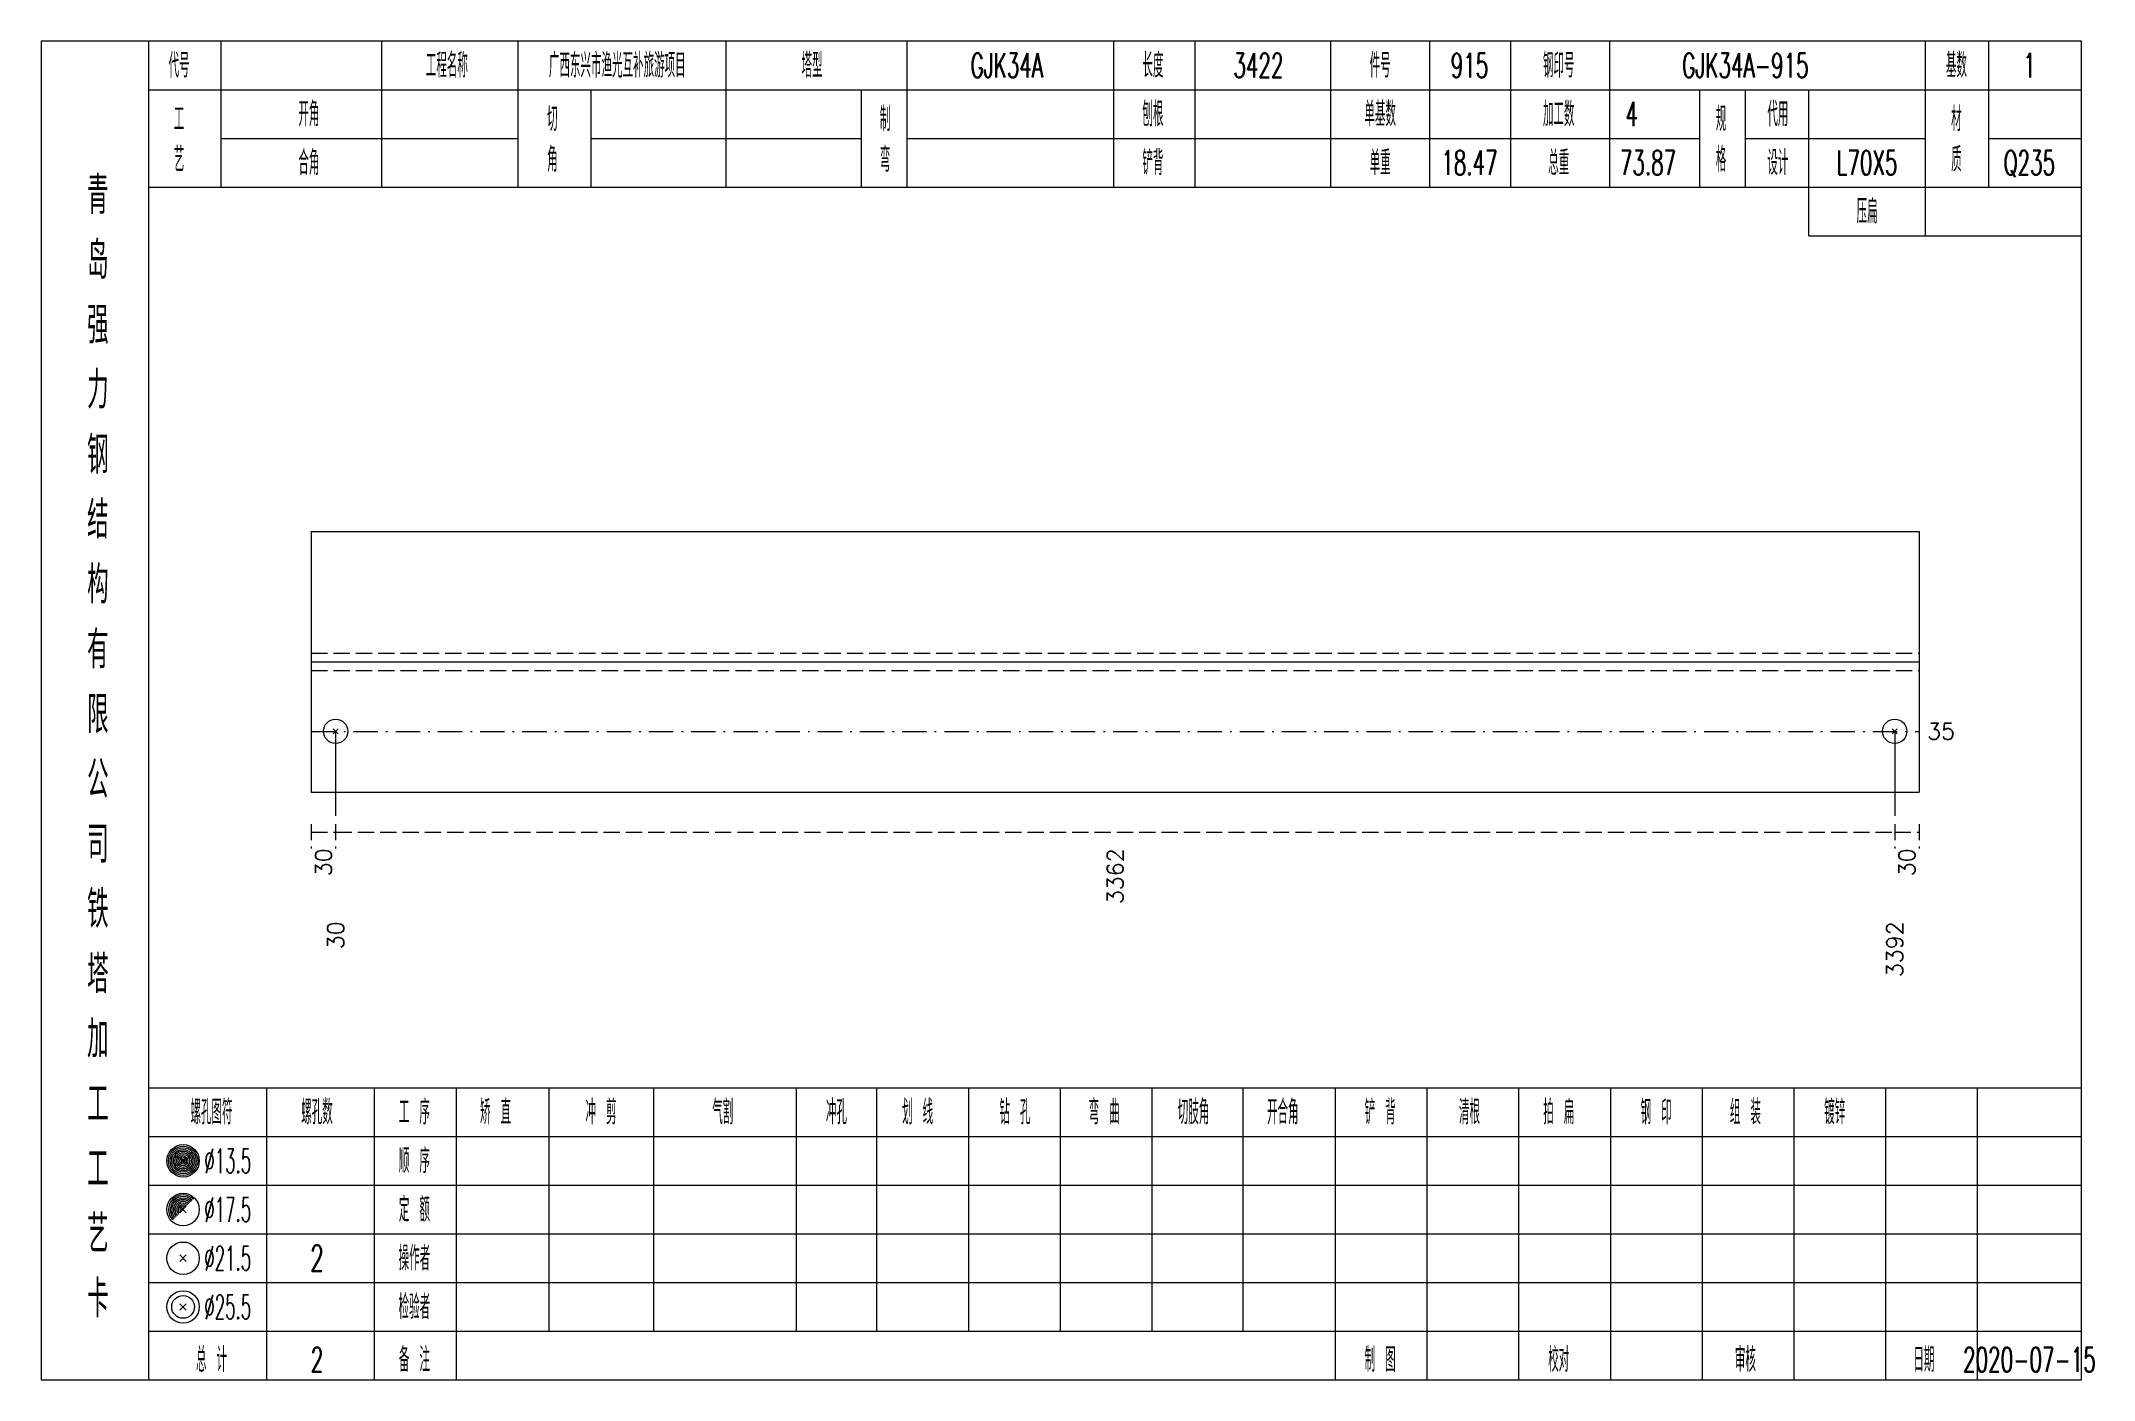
# Model space of a CAD drawing. Extents: x 0 to 2606, y -377 to 6479.
# Drawn here: x 1829.8 to 2082.7, y 2450 to 2615 of the extents above; entities that cross this region are included whole.
import ezdxf
from ezdxf.enums import TextEntityAlignment as Align

# ---------------------------------------------------------------- set-up
doc = ezdxf.new("R2010")
doc.units = 0
doc.header["$MEASUREMENT"] = 0
doc.linetypes.add('一点画线', pattern=[5.2, 3, -1, 0.2, -1])
doc.linetypes.add('虚线', pattern=[2.75, 2, -0.75])
doc.layers.get('0').update_dxf_attribs({"linetype": 'CONTINUOUS', "lineweight": 25})
doc.layers.add('1', color=7, linetype='CONTINUOUS', lineweight=25)
doc.layers.add('4', color=7, linetype='CONTINUOUS', lineweight=25)
doc.styles.get("Standard").update_dxf_attribs({"font": 'simplex.shx', "width": 0.7, "height": 3, "bigfont": 'gbhzfs.shx'})

msp = doc.modelspace()

# ---------------------------------------------------------------- texts
at = {"color": 7, "linetype": 'Continuous', "lineweight": 13}
msp.add_text('35', height=2, dxfattribs=at).set_placement((2062.2, 2529.93), align=Align.MIDDLE_LEFT)
at = {"color": 8, "linetype": 'Continuous', "lineweight": 9}
for s, p in [('30', (1864.6, 2515.5)), ('3362', (1962.15, 2515.5)), ('30', (2059.7, 2515.5))]:
    msp.add_text(s, height=2, rotation=90, dxfattribs=at).set_placement(p, align=Align.MIDDLE_RIGHT)
at = {"layer": '1', "color": 7, "linetype": 'Continuous', "lineweight": 13}
for s, p in [('30', (1866.1, 2506.5)), ('3392', (2058.2, 2506.5))]:
    msp.add_text(s, height=2, rotation=90, dxfattribs=at).set_placement(p, align=Align.MIDDLE_RIGHT)
at = {"layer": '4', "color": 1, "linetype": 'Continuous', "lineweight": 13}
for s, height, width, p in [('代号', 3, 0.6, (1846.8, 2612)), ('工程名称', 3, 0.6, (1879.8, 2612)), ('广西东兴市渔光互补旅游项目', 3, 0.6, (1900.8, 2612)), ('塔型', 3, 0.6, (1924.8, 2612)), ('GJK34A', 3, 0.6, (1948.8, 2612)), ('长度', 3, 0.6, (1966.8, 2612)), ('3422', 3, 0.6, (1979.8, 2612)), ('件号', 3, 0.6, (1994.8, 2612)), ('915', 3, 0.6, (2005.8, 2612)), ('钢印号', 3, 0.6, (2016.8, 2612)), ('GJK34A-915', 3, 0.6, (2039.8, 2612)), ('基数', 3, 0.6, (2065.8, 2612)), ('1', 3, 0.6, (2074.8, 2612)), ('工', 3, 0.6, (1846.8, 2605.4)), ('开角', 3, 0.6, (1862.8, 2606)), ('切', 3, 0.6, (1892.8, 2605.4)), ('制', 3, 0.6, (1933.8, 2605.4)), ('刨根', 3, 0.6, (1966.8, 2606)), ('单基数', 3, 0.6, (1994.8, 2606)), ('加工数', 3, 0.6, (2016.8, 2606)), ('4', 3, 0.6, (2025.8, 2606)), ('规', 3, 0.6, (2036.8, 2605.4)), ('代用', 3, 0.6, (2043.8, 2606)), ('材', 3, 0.6, (2065.8, 2605.4)), ('艺', 3, 0.6, (1846.8, 2600.4)), ('合角', 3, 0.6, (1862.8, 2600)), ('角', 3, 0.6, (1892.8, 2600.4)), ('弯', 3, 0.6, (1933.8, 2600.4)), ('铲背', 3, 0.6, (1966.8, 2600)), ('单重', 3, 0.6, (1994.8, 2600)), ('18.47', 3, 0.6, (2005.8, 2600)), ('总重', 3, 0.6, (2016.8, 2600)), ('73.87', 3, 0.6, (2027.8, 2600)), ('格', 3, 0.6, (2036.8, 2600.4)), ('设计', 3, 0.6, (2043.8, 2600)), ('L70X5', 3, 0.6, (2054.8, 2600)), ('质', 3, 0.6, (2065.8, 2600.4)), ('Q235', 3, 0.6, (2074.8, 2600)), ('青', 4.6, 0.8, (1836.8, 2596)), ('压扁', 3, 0.6, (2054.8, 2594)), ('岛', 4.6, 0.8, (1836.8, 2588)), ('强', 4.6, 0.8, (1836.8, 2580)), ('力', 4.6, 0.8, (1836.8, 2572)), ('钢', 4.6, 0.8, (1836.8, 2564)), ('结', 4.6, 0.8, (1836.8, 2556)), ('构', 4.6, 0.8, (1836.8, 2548)), ('有', 4.6, 0.8, (1836.8, 2540)), ('限', 4.6, 0.8, (1836.8, 2532)), ('公', 4.6, 0.8, (1836.8, 2524)), ('司', 4.6, 0.8, (1836.8, 2516)), ('铁', 4.6, 0.8, (1836.8, 2508)), ('塔', 4.6, 0.8, (1836.8, 2500)), ('加', 4.6, 0.8, (1836.8, 2492)), ('工', 4.6, 0.8, (1836.8, 2484)), ('螺孔图符', 3, 0.6, (1850.8, 2483)), ('螺孔数', 3, 0.6, (1863.8, 2483)), ('工 序', 3, 0.6, (1875.8, 2483)), ('矫 直', 3, 0.6, (1885.8, 2483)), ('冲 剪', 3, 0.6, (1898.8, 2483)), ('气割', 3, 0.6, (1913.8, 2483)), ('冲孔', 3, 0.6, (1927.8, 2483)), ('划 线', 3, 0.6, (1937.8, 2483)), ('钻 孔', 3, 0.6, (1949.8, 2483)), ('弯 曲', 3, 0.6, (1960.8, 2483)), ('切肢角', 3, 0.6, (1971.8, 2483)), ('开合角', 3, 0.6, (1982.8, 2483)), ('铲 背', 3, 0.6, (1994.8, 2483)), ('清根', 3, 0.6, (2005.8, 2483)), ('拍 扁', 3, 0.6, (2016.8, 2483)), ('钢 印', 3, 0.6, (2028.8, 2483)), ('组 装', 3, 0.6, (2039.8, 2483)), ('镀锌', 3, 0.6, (2050.8, 2483)), ('工', 4.6, 0.8, (1836.8, 2476)), ('%%C13.5', 3, 0.5, (1852.8, 2477)), ('顺 序', 3, 0.6, (1875.8, 2477)), ('%%C17.5', 3, 0.5, (1852.8, 2471)), ('定 额', 3, 0.6, (1875.8, 2471)), ('艺', 4.6, 0.8, (1836.8, 2468)), ('%%C21.5', 3, 0.5, (1852.8, 2465)), ('2', 3.2, 0.6, (1863.8, 2465)), ('操作者', 3, 0.6, (1875.8, 2465)), ('卡', 4.6, 0.8, (1836.8, 2460)), ('%%C25.5', 3, 0.5, (1852.8, 2459)), ('检验者', 3, 0.6, (1875.8, 2459)), ('总 计', 3, 0.6, (1850.8, 2452.5)), ('2', 3, 0.6, (1863.8, 2452.5)), ('备 注', 3, 0.6, (1875.8, 2452.5)), ('制 图', 3, 0.6, (1994.8, 2452.5)), ('校对', 3, 0.6, (2016.8, 2452.5)), ('审核', 3, 0.6, (2039.8, 2452.5)), ('日期', 3, 0.6, (2061.8, 2452.5)), ('2020-07-15', 3, 0.6, (2074.8, 2452.5))]:
    msp.add_text(s, height=height, dxfattribs=dict(at, width=width)).set_placement(p, align=Align.MIDDLE_CENTER)

# ---------------------------------------------------------------- linework, layer by layer
at = {"color": 7, "linetype": 'Continuous', "lineweight": 18}
for p, q in [((1863.1, 2554.57), (1863.1, 2522.43)), ((1863.1, 2554.57), (2061.2, 2554.57)), ((2061.2, 2554.57), (2061.2, 2522.43)), ((1863.1, 2538.5), (2061.2, 2538.5))]:
    msp.add_line(p, q, dxfattribs=at)
at = {"color": 1, "linetype": '虚线', "lineweight": 18}
for p, q in [((1863.1, 2539.57), (2061.2, 2539.57)), ((1863.1, 2537.43), (2061.2, 2537.43))]:
    msp.add_line(p, q, dxfattribs=at)
at = {"color": 3, "linetype": '一点画线', "lineweight": 13}
msp.add_line((1863.1, 2529.93), (2061.2, 2529.93), dxfattribs=at)
at = {"color": 7, "linetype": 'Continuous', "lineweight": 13}
for p, q in [((1866.1, 2529.93), (1866.1, 2519.5)), ((2058.2, 2529.93), (2058.2, 2519.5))]:
    msp.add_line(p, q, dxfattribs=at)
at = {"color": 8, "linetype": '虚线', "lineweight": 9}
for p, q in [((1863.1, 2518.5), (1863.1, 2515.5)), ((1863.1, 2517.5), (1866.1, 2517.5)), ((1866.1, 2518.5), (1866.1, 2515.5)), ((1866.1, 2518.5), (1866.1, 2515.5)), ((1866.1, 2517.5), (2058.2, 2517.5)), ((2058.2, 2518.5), (2058.2, 2515.5)), ((2058.2, 2518.5), (2058.2, 2515.5)), ((2058.2, 2517.5), (2061.2, 2517.5)), ((2061.2, 2518.5), (2061.2, 2515.5))]:
    msp.add_line(p, q, dxfattribs=at)
at = {"layer": '1', "color": 7, "linetype": 'Continuous', "lineweight": 13}
for p, q in [((1865.8, 2529.63), (1866.4, 2530.23)), ((1866.4, 2529.63), (1865.8, 2530.23)), ((2057.9, 2529.63), (2058.5, 2530.23)), ((2058.5, 2529.63), (2057.9, 2530.23))]:
    msp.add_line(p, q, dxfattribs=at)
at = {"layer": '1', "color": 7, "linetype": 'Continuous', "lineweight": 18}
msp.add_line((1863.1, 2522.43), (2061.2, 2522.43), dxfattribs=at)
at = {"layer": '1', "color": 7, "linetype": 'Continuous', "lineweight": 13}
for centre in [(1866.1, 2529.93), (2058.2, 2529.93)]:
    msp.add_circle(centre, 1.5, dxfattribs=at)
at = {"layer": '4', "color": 1, "linetype": 'Continuous', "lineweight": 18}
for p, q in [((1843.1, 2450), (1843.1, 2615)), ((1852, 2597), (1852, 2615)), ((1871.8, 2597), (1871.8, 2615)), ((1888.6, 2597), (1888.6, 2615)), ((1914.2, 2597), (1914.2, 2615)), ((1936.5, 2597), (1936.5, 2615)), ((1962, 2597), (1962, 2615)), ((1972, 2597), (1972, 2615)), ((1988.7, 2597), (1988.7, 2615)), ((2000.9, 2597), (2000.9, 2615)), ((2010.9, 2597), (2010.9, 2615)), ((2023.1, 2597), (2023.1, 2615)), ((2062, 2591), (2062, 2615)), ((2069.8, 2597), (2069.8, 2615)), ((1843.1, 2609), (2081.2, 2609)), ((1897.6, 2597), (1897.6, 2609)), ((1930.9, 2597), (1930.9, 2609)), ((2034.2, 2597), (2034.2, 2609)), ((2039.8, 2597), (2039.8, 2609)), ((2047.6, 2591), (2047.6, 2609)), ((1852, 2603), (1888.6, 2603)), ((1897.6, 2603), (1930.9, 2603)), ((1936.5, 2603), (2034.2, 2603)), ((2039.8, 2603), (2062, 2603)), ((2069.8, 2603), (2081.2, 2603)), ((1843.1, 2597), (2081.2, 2597)), ((2047.6, 2591), (2081.2, 2591)), ((1843.1, 2486), (2081.2, 2486)), ((1857.6, 2450), (1857.6, 2486)), ((1870.9, 2450), (1870.9, 2486)), ((1881, 2450), (1881, 2486)), ((1892.4, 2456), (1892.4, 2486)), ((1905.3, 2456), (1905.3, 2486)), ((1922.9, 2456), (1922.9, 2486)), ((1932.8, 2456), (1932.8, 2486)), ((1944.1, 2456), (1944.1, 2486)), ((1955.4, 2456), (1955.4, 2486)), ((1966.7, 2456), (1966.7, 2486)), ((1977.9, 2456), (1977.9, 2486)), ((1989.3, 2456), (1989.3, 2486)), ((2000.6, 2456), (2000.6, 2486)), ((2011.9, 2456), (2011.9, 2486)), ((2023.2, 2456), (2023.2, 2486)), ((2034.5, 2456), (2034.5, 2486)), ((2045.8, 2456), (2045.8, 2486)), ((2057.1, 2456), (2057.1, 2486)), ((2068.4, 2456), (2068.4, 2486)), ((1843.1, 2480), (2081.2, 2480)), ((1843.1, 2474), (2081.2, 2474)), ((1843.1, 2468), (2081.2, 2468)), ((1843.1, 2462), (2081.2, 2462)), ((1843.1, 2456), (2081.2, 2456)), ((1989.3, 2450), (1989.3, 2456)), ((2000.6, 2450), (2000.6, 2456)), ((2011.9, 2450), (2011.9, 2456)), ((2023.2, 2450), (2023.2, 2456)), ((2034.5, 2450), (2034.5, 2456)), ((2045.8, 2450), (2045.8, 2456)), ((2057.1, 2450), (2057.1, 2456)), ((2068.4, 2450), (2068.4, 2456))]:
    msp.add_line(p, q, dxfattribs=at)
at = {"layer": '4', "color": 7, "linetype": 'Continuous', "lineweight": 13}
for p, q in [((1847.1, 2476.8), (1847.5, 2477.2)), ((1847.5, 2476.8), (1847.1, 2477.2)), ((1846.9, 2464.6), (1847.7, 2465.4)), ((1847.7, 2464.6), (1846.9, 2465.4)), ((1846.9, 2458.6), (1847.7, 2459.4)), ((1847.7, 2458.6), (1846.9, 2459.4))]:
    msp.add_line(p, q, dxfattribs=at)
at = {"layer": '4', "color": 7, "linetype": 'Continuous', "lineweight": 0}
for p, q in [((1846.9, 2470.6), (1847.7, 2471.4)), ((1846.9, 2471.4), (1847.7, 2470.6))]:
    msp.add_line(p, q, dxfattribs=at)
at = {"layer": '4', "color": 1, "linetype": 'Continuous', "lineweight": 18}
msp.add_lwpolyline([(1829.8, 2615), (1829.8, 2450), (2081.2, 2450), (2081.2, 2615)], close=True, dxfattribs=at)
at = {"layer": '4', "color": 7, "linetype": 'Continuous', "lineweight": 13}
for centre, radius in [((1847.3, 2477), 2), ((1847.3, 2477), 1.8), ((1847.3, 2477), 1.6), ((1847.3, 2477), 1.4), ((1847.3, 2477), 1.2), ((1847.3, 2477), 1), ((1847.3, 2477), 0.8), ((1847.3, 2477), 0.6), ((1847.3, 2477), 0.4), ((1847.3, 2477), 0.2), ((1847.3, 2471), 2), ((1847.3, 2465), 2), ((1847.3, 2459), 2), ((1847.3, 2459), 1.4)]:
    msp.add_circle(centre, radius, dxfattribs=at)
for radius in [1.8, 1.6, 1.4, 1.2, 1, 0.8, 0.6, 0.4, 0.2]:
    msp.add_arc((1847.3, 2471), radius, 45, 225, dxfattribs=at)

msp.set_redraw_order([(e.dxf.handle, doc.entitydb.next_handle()) for e in msp.query("TEXT MTEXT ATTDEF DIMENSION ARC_DIMENSION")])  # texts and dimensions are drawn at this point

doc.saveas('drawing.dxf')
